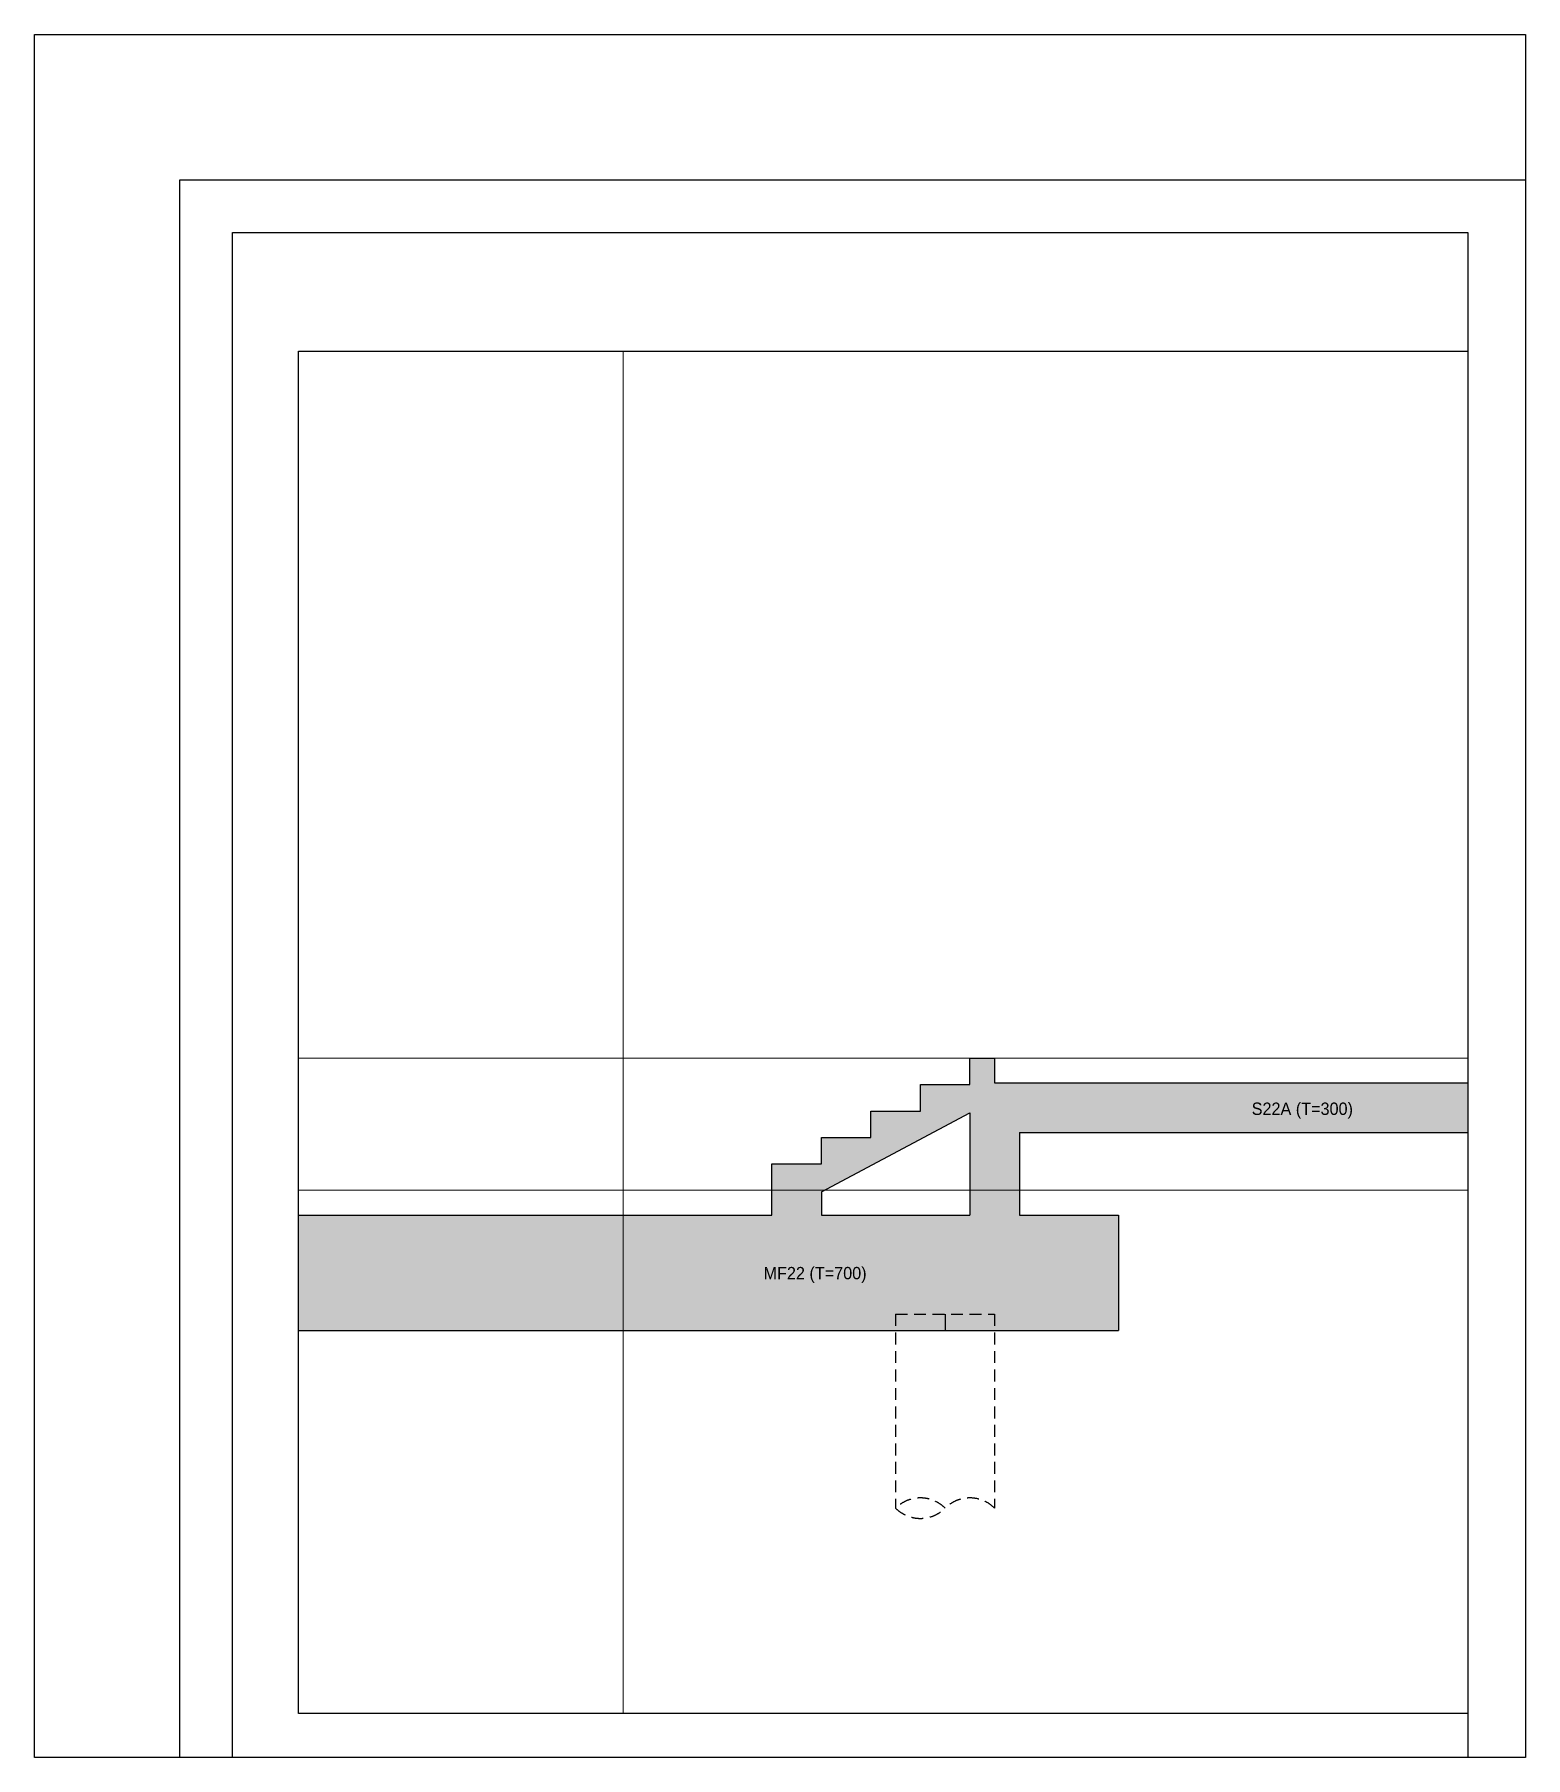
# Model space of a CAD drawing. Header units: millimetres. Extents: x 0 to 159189, y 0 to 10440.
# Drawn here: x 112617 to 121650, y 0 to 10440 of the extents above; entities that cross this region are included whole.
import ezdxf
from ezdxf.enums import TextEntityAlignment as Align

# ---------------------------------------------------------------- set-up
doc = ezdxf.new("R2010")
doc.units = ezdxf.units.MM
doc.header["$LTSCALE"] = 40
doc.linetypes.add('HID', pattern=[2.8, 1.8, -1])
doc.linetypes.add('HIDDEN', pattern=[9.525, 6.35, -3.175])
for name, color, linetype in [('A-CON', 2, 'Continuous'), ('구조SOLID', 253, 'Continuous'), ('기초', 5, 'HIDDEN')]:
    doc.layers.add(name, color=color, linetype=linetype)
doc.layers.add('AS-HIDLINE', color=205, linetype='Continuous', plot=False)
doc.layers.add('NOPLOT', color=191, linetype='Continuous', plot=False)
doc.layers.add('CEN', color=1, linetype='Continuous', lineweight=9)
doc.styles.add('Gdim', font='Dotum.ttf')

msp = doc.modelspace()

# ---------------------------------------------------------------- texts
at = {"layer": 'AS-HIDLINE', "linetype": 'Continuous', "style": 'Gdim'}
for s, p in [('S22A (T=300)', (120298, 3931, 0)), ('MF22 (T=700)', (117346, 2935))]:
    msp.add_text(s, height=75, dxfattribs=at).set_placement(p, align=Align.MIDDLE_CENTER)

# ---------------------------------------------------------------- blocks, each defined once
blk = doc.blocks.new('A$Cd2048623')
at = {"layer": 'NOPLOT'}
for points in [[(8513, 10520), (8513, 80), (-520, 80), (-520, 10520), (8513, 10520)], [(360, 80), (360, 9640), (8513, 9640)], [(680, 80), (680, 9320), (8163, 9320), (8163, 80)], [(1080, 347), (1080, 8601), (8163, 8601), (8163, 347)]]:
    blk.add_lwpolyline(points, dxfattribs=at)
blk.add_lwpolyline([(1080, 347), (1080, 8601), (8163, 8601), (8163, 347)], close=True, dxfattribs=at)
blk = doc.blocks.new('파일')
at = {"layer": 'NOPLOT'}
blk.add_line((371, 890, 0), (371, 790, 0), dxfattribs=at)
at = {"layer": 'NOPLOT', "linetype": 'HID'}
blk.add_line((71, 790, 0), (671, 790, 0), dxfattribs=at)
at = {"layer": '기초', "linetype": 'HID'}
for p, q in [((71, 890, 0), (671, 890, 0)), ((71, 890, 0), (71, -286, 0)), ((671, 890, 0), (671, -286, 0))]:
    blk.add_line(p, q, dxfattribs=at)
for centre, start, end in [((221, -436, 0), 45, 135), ((221, -136, 0), 225, 315), ((521, -436, 0), 45, 135)]:
    blk.add_arc(centre, 212, start, end, dxfattribs=at)

# ---------------------------------------------------------------- hatches: boundary and pattern name
at = {"layer": '구조SOLID'}
h = msp.add_hatch(color=256, dxfattribs=at)
h.dxf.hatch_style = 1
h.paths.add_polyline_path([(119184, 3287), (118584, 3287), (118584, 3787), (121300, 3787), (121300, 4087), (118434, 4087), (118434, 4237), (118284, 4237), (118284, 4077), (117984, 4077), (117984, 3917), (117684, 3917), (117684, 3757), (117384, 3757), (117384, 3597), (117084, 3597), (117084, 3287), (114217, 3287), (114217, 2587), (119184, 2587)])
h.paths.add_polyline_path([(117384, 3287), (117384, 3427), (118284, 3907), (118284, 3287)], flags=16)

# ---------------------------------------------------------------- linework, layer by layer
at = {"layer": 'A-CON'}
for p, q in [((118284, 4077), (118284, 4237)), ((118284, 4237), (118434, 4237)), ((118434, 4237), (118434, 4087)), ((117984, 3917), (117984, 4077)), ((117984, 4077), (118284, 4077)), ((118434, 4087, 0), (121300, 4087, 0)), ((117384, 3427), (118284, 3907)), ((117684, 3757), (117684, 3917)), ((117684, 3917), (117984, 3917)), ((118284, 3907), (118284, 3287, 0)), ((118584, 3787, 0), (121300, 3787, 0)), ((118584, 3787, 0), (118584, 3287, 0)), ((117384, 3597), (117384, 3757)), ((117384, 3757), (117684, 3757)), ((117084, 3287), (117084, 3597)), ((117084, 3597), (117384, 3597)), ((117384, 3427), (117384, 3287)), ((114217, 3287, 0), (117084, 3287, 0)), ((117384, 3287, 0), (118284, 3287, 0)), ((118584, 3287, 0), (119184, 3287, 0)), ((119184, 3287, 0), (119184, 2587, 0)), ((114217, 2587, 0), (119184, 2587, 0))]:
    msp.add_line(p, q, dxfattribs=at)
at = {"layer": 'CEN'}
for p, q in [((116184, 8521, 0), (116184, 267, 0)), ((114217, 4237, 0), (121300, 4237, 0)), ((114217, 3437, 0), (121300, 3437, 0))]:
    msp.add_line(p, q, dxfattribs=at)

# ---------------------------------------------------------------- block references
at = {"layer": 'NOPLOT'}
msp.add_blockref('A$Cd2048623', (113137, -80), dxfattribs=at)
at = {"layer": '기초'}
msp.add_blockref('파일', (117763, 1797, 0), dxfattribs=at)

msp.set_redraw_order([(e.dxf.handle, doc.entitydb.next_handle()) for e in msp.query("TEXT MTEXT ATTDEF DIMENSION ARC_DIMENSION")])  # texts and dimensions are drawn at this point

doc.saveas('drawing.dxf')
